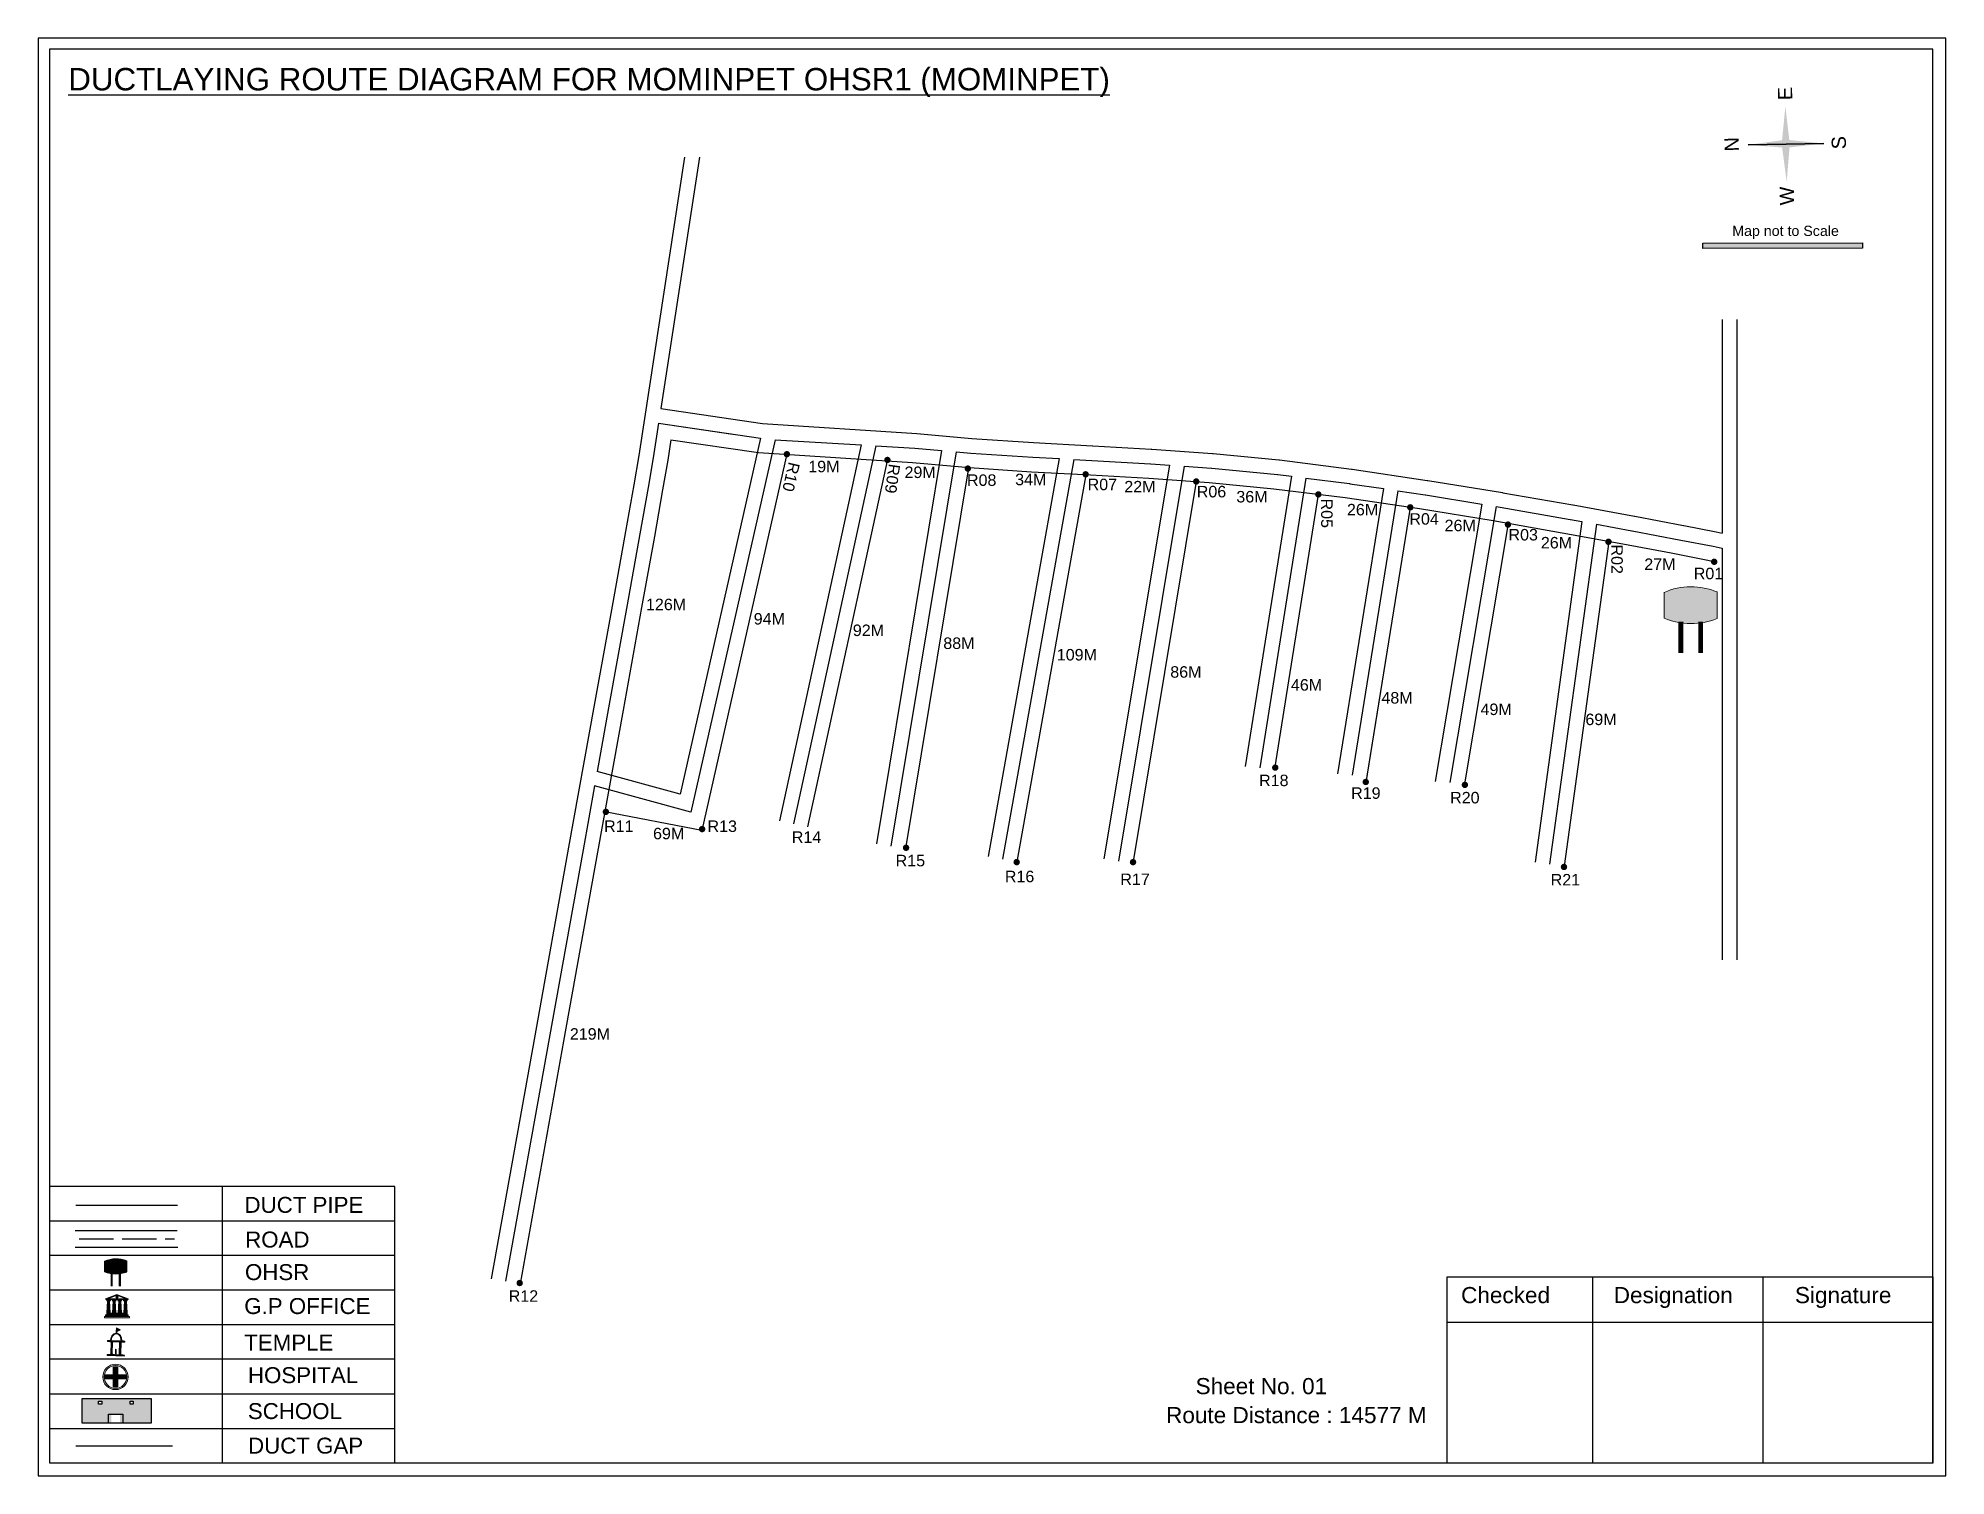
# Model space of a CAD drawing. Header units: inches. Extents: x 1446 to 12099, y 451 to 5049.
# Drawn here: x 9533 to 10197, y 1198 to 1699 of the extents above; entities that cross this region are included whole.
import ezdxf

# ---------------------------------------------------------------- set-up
doc = ezdxf.new("R2010")
doc.units = ezdxf.units.IN
doc.header["$MEASUREMENT"] = 0
doc.linetypes.add('ACAD_ISO02W100', pattern=[15, 12, -3])
doc.layers.add('LANDMARK', color=7, linetype='Continuous')
doc.layers.add('OHT', color=7, linetype='Continuous')
doc.styles.get("Standard").update_dxf_attribs({"font": 'arial.ttf'})

msp = doc.modelspace()

# ---------------------------------------------------------------- texts
at = {"color": 242, "true_color": 0xcd2027}
msp.add_text('%%UDUCTLAYING ROUTE DIAGRAM FOR MOMINPET OHSR1 (MOMINPET)', height=7.8, dxfattribs=at).set_placement((9543.49, 1680.75))
for s, height, rotation, p in [('E', 4.95, 91.00631, (10143.6, 1677.38)), ('N', 4.95, 91.00631, (10125.01, 1659.53)), ('S', 4.95, 91.00631, (10162.3, 1660.28)), ('W', 4.95, 91.00631, (10144.24, 1640.79)), ('R10', 4, 257.00538, (9794.3, 1551.64)), ('R09', 4, 261.8699, (9829.13, 1550.96)), ('R05', 4, 270, (9979.59, 1538.69)), ('R02', 4, 270, (10080.59, 1522.69))]:
    msp.add_text(s, height=height, rotation=rotation).set_placement(p)
for s, height, p in [('Map not to Scale', 3.5424, (10122.69, 1630.09)), ('19M', 4, (9801.08, 1547.82)), ('29M', 4, (9834.58, 1545.82)), ('34M', 4, (9873.08, 1543.32)), ('R08', 4, (9856.31, 1543.09)), ('R07', 4, (9898.31, 1541.59)), ('22M', 4, (9911.08, 1540.82)), ('R06', 4, (9936.31, 1539.09)), ('36M', 4, (9950.08, 1537.32)), ('26M', 4, (9988.58, 1532.82)), ('R04', 4, (10010.31, 1529.59)), ('26M', 4, (10022.58, 1527.32)), ('R03', 4, (10044.81, 1524.09)), ('26M', 4, (10056.08, 1521.32)), ('27M', 4, (10092.08, 1513.82)), ('R01', 4, (10109.31, 1510.59)), ('126M', 4, (9744.58, 1499.82)), ('94M', 4, (9782.08, 1494.82)), ('92M', 4, (9816.58, 1490.82)), ('88M', 4, (9848.08, 1486.32)), ('109M', 4, (9887.58, 1482.32)), ('86M', 4, (9927.08, 1476.32)), ('46M', 4, (9969.08, 1471.82)), ('48M', 4, (10000.58, 1467.32)), ('49M', 4, (10035.08, 1463.32)), ('69M', 4, (10071.58, 1459.82)), ('R18', 4, (9958, 1438.57)), ('R19', 4, (9990.04, 1434.15)), ('R20', 4, (10024.5, 1432.57)), ('R11', 4, (9730, 1422.63)), ('69M', 4, (9747.04, 1420.08)), ('R13', 4, (9766, 1422.63)), ('R14', 4, (9795.34, 1418.84)), ('R15', 4, (9831.49, 1410.67)), ('R16', 4, (9869.5, 1405.13)), ('R17', 4, (9909.7, 1404.14)), ('R21', 4, (10059.5, 1404)), ('219M', 4, (9718.08, 1350.32)), ('DUCT PIPE', 5.551, (9604.83, 1290.05)), ('ROAD ', 5.551, (9605.06, 1277.98)), ('OHSR', 5.551, (9604.99, 1266.64)), ('R12', 4, (9696.81, 1259.09)), ('Checked', 5.616, (10028.31, 1258.61)), ('Designation', 5.616, (10081.45, 1258.61)), ('Signature', 5.616, (10144.52, 1258.61)), ('G.P OFFICE', 5.551, (9604.74, 1254.82)), ('TEMPLE', 5.551, (9604.74, 1242.12)), ('HOSPITAL', 5.551, (9606.03, 1230.77)), ('Sheet No. 01', 5.616, (9935.9, 1226.93)), ('SCHOOL', 5.551, (9605.99, 1218.27)), ('Route Distance : 14577 M', 5.616, (9925.62, 1216.84)), ('DUCT GAP', 5.551, (9606.07, 1206.24))]:
    msp.add_text(s, height=height).set_placement(p)

# ---------------------------------------------------------------- blocks, each defined once
blk = doc.blocks.new('OHT')
at = {"linetype": 'Continuous', "lineweight": 0, "true_color": 0x0ffffc}
blk.add_hatch(color=4, dxfattribs=at).paths.add_polyline_path([(0.012, 1), (0, 1, 0.101323), (-0.4, 0.916), (-0.4, 0.525, 0.194075), (0.399, 0.521), (0.399, 0.921, 0.097877)])
at = {"color": 4, "linetype": 'Continuous', "lineweight": 0, "true_color": 0x0ffffc, "flags": 128}
for points in [[(-0.4, 0.525), (-0.4, 0.916)], [(0.399, 0.521), (0.399, 0.921)]]:
    blk.add_lwpolyline(points, dxfattribs=at)
at = {"color": 4, "linetype": 'Continuous', "lineweight": 0, "true_color": 0x0ffffc, "const_width": 0.075, "flags": 128}
for points in [[(-0.15, 0), (-0.15, 0.475)], [(0.15, 0), (0.15, 0.473)]]:
    blk.add_lwpolyline(points, dxfattribs=at)
at = {"color": 4, "linetype": 'Continuous', "lineweight": 0, "true_color": 0x0ffffc}
for centre, radius, start, end in [((0.006, -0.019), 1.019, 67.3109, 113.4711), ((0.004, 1.513), 1.068, 247.7682, 291.7007)]:
    blk.add_arc(centre, radius, start, end, dxfattribs=at)
blk = doc.blocks.new('Government_Office')
at = {"linetype": 'Continuous', "lineweight": 0, "true_color": 0xff0000}
h = blk.add_hatch(color=1, dxfattribs=at)
h.paths.add_polyline_path([(0.44, 0.72), (0.45, 0.75), (0, 0.93), (-0.45, 0.75), (-0.44, 0.72)])
h.paths.add_polyline_path([(0.355, 0.75), (-0.355, 0.75), (0, 0.9)], flags=16)
h.paths.add_polyline_path([(0, 0.778, -1), (0, 0.872, -1)], flags=0)
h = blk.add_hatch(color=1, dxfattribs=at)
edge = h.paths.add_edge_path()
edge.add_arc((0, 0.825), 0.0467, 90, 270)
edge.add_arc((0, 0.825), 0.0467, 270, 450)
for points in [[(-0.5, 0.05), (0.5, 0.05), (0.5, 0), (-0.5, 0)], [(-0.45, 0.075), (-0.45, 0.12), (0.45, 0.12), (0.45, 0.075)], [(-0.4, 0.14), (-0.4, 0.18), (0.4, 0.18), (0.4, 0.14)]]:
    blk.add_hatch(color=1, dxfattribs=at).paths.add_polyline_path(points)
h = blk.add_hatch(color=1, dxfattribs=at)
edge = h.paths.add_edge_path()
edge.add_line((-0.27, 0.195), (-0.295, 0.675))
edge.add_line((-0.295, 0.675), (-0.29, 0.675))
edge.add_arc((-0.278, 0.688), 0.0176, 225.30401, 441.56588)
edge.add_line((-0.275, 0.705), (-0.395, 0.705))
edge.add_arc((-0.392, 0.688), 0.0176, 98.43412, 314.69599)
edge.add_line((-0.38, 0.675), (-0.375, 0.675))
edge.add_line((-0.375, 0.675), (-0.4, 0.195))
edge.add_line((-0.4, 0.195), (-0.27, 0.195))
h = blk.add_hatch(color=1, dxfattribs=at)
edge = h.paths.add_edge_path()
edge.add_line((-0.047, 0.195), (-0.072, 0.675))
edge.add_line((-0.072, 0.675), (-0.067, 0.675))
edge.add_arc((-0.054, 0.688), 0.0176, 225.30401, 441.56588)
edge.add_line((-0.052, 0.705), (-0.172, 0.705))
edge.add_arc((-0.169, 0.688), 0.0176, 98.43412, 314.69599)
edge.add_line((-0.157, 0.675), (-0.152, 0.675))
edge.add_line((-0.152, 0.675), (-0.177, 0.195))
edge.add_line((-0.177, 0.195), (-0.047, 0.195))
h = blk.add_hatch(color=1, dxfattribs=at)
edge = h.paths.add_edge_path()
edge.add_line((0.177, 0.195), (0.152, 0.675))
edge.add_line((0.152, 0.675), (0.157, 0.675))
edge.add_arc((0.169, 0.688), 0.0176, 225.30401, 441.56588)
edge.add_line((0.172, 0.705), (0.052, 0.705))
edge.add_arc((0.054, 0.688), 0.0176, 98.43412, 314.69599)
edge.add_line((0.067, 0.675), (0.072, 0.675))
edge.add_line((0.072, 0.675), (0.047, 0.195))
edge.add_line((0.047, 0.195), (0.177, 0.195))
h = blk.add_hatch(color=1, dxfattribs=at)
edge = h.paths.add_edge_path()
edge.add_line((0.4, 0.195), (0.375, 0.675))
edge.add_line((0.375, 0.675), (0.38, 0.675))
edge.add_arc((0.392, 0.688), 0.0176, 225.30401, 441.56588)
edge.add_line((0.395, 0.705), (0.275, 0.705))
edge.add_arc((0.278, 0.688), 0.0176, 98.43412, 314.69599)
edge.add_line((0.29, 0.675), (0.295, 0.675))
edge.add_line((0.295, 0.675), (0.27, 0.195))
edge.add_line((0.27, 0.195), (0.4, 0.195))
at = {"color": 1, "linetype": 'Continuous', "lineweight": 0, "true_color": 0xff0000, "flags": 128}
for points in [[(-0.45, 0.75), (-0.44, 0.72), (0.44, 0.72), (0.45, 0.75), (0, 0.93)], [(-0.355, 0.75), (0.355, 0.75), (0, 0.9)], [(-0.5, 0.05), (0.5, 0.05), (0.5, 0), (-0.5, 0)], [(-0.45, 0.075), (-0.45, 0.12), (0.45, 0.12), (0.45, 0.075)], [(-0.4, 0.14), (-0.4, 0.18), (0.4, 0.18), (0.4, 0.14)]]:
    blk.add_lwpolyline(points, close=True, dxfattribs=at)
for points in [[(0, 0.872, 1), (0, 0.778, 1)], [(-0.27, 0.195), (-0.295, 0.675), (-0.29, 0.675, 1.379694), (-0.275, 0.705), (-0.395, 0.705, 1.379694), (-0.38, 0.675), (-0.375, 0.675), (-0.4, 0.195)], [(-0.047, 0.195), (-0.072, 0.675), (-0.067, 0.675, 1.379694), (-0.052, 0.705), (-0.172, 0.705, 1.379694), (-0.157, 0.675), (-0.152, 0.675), (-0.177, 0.195)], [(0.177, 0.195), (0.152, 0.675), (0.157, 0.675, 1.379694), (0.172, 0.705), (0.052, 0.705, 1.379694), (0.067, 0.675), (0.072, 0.675), (0.047, 0.195)], [(0.4, 0.195), (0.375, 0.675), (0.38, 0.675, 1.379694), (0.395, 0.705), (0.275, 0.705, 1.379694), (0.29, 0.675), (0.295, 0.675), (0.27, 0.195)]]:
    blk.add_lwpolyline(points, format="xyb", close=True, dxfattribs=at)
blk = doc.blocks.new('Temple')
at = {"linetype": 'Continuous', "lineweight": 0, "true_color": 0xff0000}
h = blk.add_hatch(color=1, dxfattribs=at)
edge = h.paths.add_edge_path()
edge.add_line((0.175, 0.49), (0.225, 0.49))
edge.add_line((0.225, 0.49), (0.225, 0.497))
edge.add_line((0.225, 0.497), (0.307, 0.497))
edge.add_line((0.307, 0.497), (0.307, 0.533))
edge.add_line((0.307, 0.533), (0.257, 0.533))
edge.add_line((0.257, 0.533), (0.257, 0.54))
edge.add_line((0.257, 0.54), (0.2, 0.54))
edge.add_spline(control_points=[(0.2, 0.54), (0.2, 0.589), (0.19, 0.638), (0.142, 0.743), (0.092, 0.79), (0.027, 0.805), (0.02, 0.806), (0.012, 0.806)], knot_values=[4.712389, 4.712389, 4.712389, 4.712389, 5.278166, 5.278166, 6.117402, 6.117402, 6.223801, 6.223801, 6.223801, 6.223801], degree=3, periodic=0)
edge.add_line((0.012, 0.806), (0.012, 0.79))
edge.add_line((0.012, 0.79), (-0.012, 0.79))
edge.add_line((-0.012, 0.79), (-0.012, 0.806))
edge.add_spline(control_points=[(-0.012, 0.806), (-0.055, 0.802), (-0.096, 0.781), (-0.171, 0.699), (-0.197, 0.628), (-0.2, 0.55), (-0.2, 0.545), (-0.2, 0.54)], knot_values=[6.343965, 6.343965, 6.343965, 6.343965, 6.956638, 6.956638, 7.795874, 7.795874, 7.853982, 7.853982, 7.853982, 7.853982], degree=3, periodic=0)
edge.add_line((-0.2, 0.54), (-0.257, 0.54))
edge.add_line((-0.257, 0.54), (-0.257, 0.533))
edge.add_line((-0.257, 0.533), (-0.307, 0.533))
edge.add_line((-0.307, 0.533), (-0.307, 0.497))
edge.add_line((-0.307, 0.497), (-0.225, 0.497))
edge.add_line((-0.225, 0.497), (-0.225, 0.49))
edge.add_line((-0.225, 0.49), (-0.175, 0.49))
edge.add_line((-0.175, 0.49), (-0.175, 0.07))
edge.add_arc((-0.205, 0.07), 0.03, -90, 0, ccw=False)
edge.add_line((-0.205, 0.04), (-0.257, 0.04))
edge.add_line((-0.257, 0.04), (-0.257, 0.033))
edge.add_line((-0.257, 0.033), (-0.307, 0.033))
edge.add_line((-0.307, 0.033), (-0.307, 0))
edge.add_line((-0.307, 0), (0.307, 0))
edge.add_line((0.307, 0), (0.307, 0.033))
edge.add_line((0.307, 0.033), (0.257, 0.033))
edge.add_line((0.257, 0.033), (0.257, 0.04))
edge.add_line((0.257, 0.04), (0.205, 0.04))
edge.add_arc((0.205, 0.07), 0.03, 180, 270, ccw=False)
edge.add_line((0.175, 0.07), (0.175, 0.49))
h.paths.add_polyline_path([(0.125, 0.07, -0.414214), (0.095, 0.04), (0.05, 0.04), (0.05, 0.033), (-0.05, 0.033), (-0.05, 0.04), (-0.095, 0.04, -0.414214), (-0.125, 0.07), (-0.125, 0.497), (0.125, 0.497)], flags=16)
edge = h.paths.add_edge_path(flags=16)
edge.add_ellipse((0, 0.54), major_axis=(0, 0.242), ratio=0.722808, start_angle=270, end_angle=450, ccw=False)
edge.add_line((0.175, 0.54), (-0.175, 0.54))
h.paths.add_polyline_path([(0.012, 0.23), (0.012, 0.07), (-0.012, 0.07), (-0.012, 0.23)], flags=0)
h = blk.add_hatch(color=1, dxfattribs=at)
edge = h.paths.add_edge_path()
edge.add_line((0.012, 0.857), (0, 0.85))
edge.add_line((0, 0.85), (-0.003, 0.925))
edge.add_line((-0.003, 0.925), (-0.012, 0.925))
edge.add_line((-0.012, 0.925), (-0.012, 0.806))
edge.add_spline(control_points=[(-0.012, 0.806), (-0.004, 0.807), (0.004, 0.807), (0.012, 0.806)], knot_values=[6.223801, 6.223801, 6.223801, 6.223801, 6.343965, 6.343965, 6.343965, 6.343965], degree=3, periodic=0)
edge.add_line((0.012, 0.806), (0.012, 0.857))
h = blk.add_hatch(color=1, dxfattribs=at)
edge = h.paths.add_edge_path()
edge.add_line((0.012, 0.79), (0.012, 0.806))
edge.add_spline(control_points=[(0.012, 0.806), (0.004, 0.807), (-0.004, 0.807), (-0.012, 0.806)], knot_values=[6.223801, 6.223801, 6.223801, 6.223801, 6.343965, 6.343965, 6.343965, 6.343965], degree=3, periodic=0)
edge.add_line((-0.012, 0.806), (-0.012, 0.79))
edge.add_line((-0.012, 0.79), (0.012, 0.79))
at = {"linetype": 'Continuous', "lineweight": 0, "true_color": 0xe66000}
blk.add_hatch(color=32, dxfattribs=at).paths.add_polyline_path([(-0.006, 1), (0.147, 0.931), (0, 0.85)])
at = {"color": 1, "linetype": 'Continuous', "lineweight": 0, "true_color": 0xff0000, "flags": 128}
for points in [[(0.012, 0.925), (-0.012, 0.925), (-0.012, 0.79), (0.012, 0.79)], [(0.012, 0.23), (-0.012, 0.23), (-0.012, 0.07), (0.012, 0.07)]]:
    blk.add_lwpolyline(points, close=True, dxfattribs=at)
at = {"color": 32, "linetype": 'Continuous', "lineweight": 0, "true_color": 0xe66000, "flags": 128}
blk.add_lwpolyline([(-0.006, 1), (0.147, 0.931), (0, 0.85), (-0.006, 1)], dxfattribs=at)
at = {"color": 1, "linetype": 'Continuous', "lineweight": 0, "true_color": 0xff0000, "flags": 128}
blk.add_lwpolyline([(0.2, 0.54), (0.257, 0.54), (0.257, 0.533), (0.307, 0.533), (0.307, 0.497), (0.225, 0.497), (0.225, 0.49), (0.175, 0.49), (0.175, 0.07, 0.414214), (0.205, 0.04), (0.257, 0.04), (0.257, 0.033), (0.307, 0.033), (0.307, 0), (-0.307, 0), (-0.307, 0.033), (-0.257, 0.033), (-0.257, 0.04), (-0.205, 0.04, 0.414214), (-0.175, 0.07), (-0.175, 0.49), (-0.225, 0.49), (-0.225, 0.497), (-0.307, 0.497), (-0.307, 0.533), (-0.257, 0.533), (-0.257, 0.54), (-0.2, 0.54)], format="xyb", dxfattribs=at)
blk.add_lwpolyline([(-0.175, 0.54), (0.175, 0.54)], dxfattribs=at)
blk.add_lwpolyline([(0.125, 0.497), (0.125, 0.07, -0.414214), (0.095, 0.04), (0.05, 0.04), (0.05, 0.033), (-0.05, 0.033), (-0.05, 0.04), (-0.095, 0.04, -0.414214), (-0.125, 0.07), (-0.125, 0.497)], format="xyb", close=True, dxfattribs=at)
at = {"color": 1, "linetype": 'Continuous', "lineweight": 0, "true_color": 0xff0000}
blk.add_ellipse((0, 0.54), major_axis=(0, 0.242), ratio=0.722808, start_param=4.712389, end_param=7.853982, dxfattribs=at)
blk.add_open_spline([(0.2, 0.54), (0.2, 0.589), (0.19, 0.638), (0.142, 0.743), (0.092, 0.79), (-0.023, 0.816), (-0.085, 0.794), (-0.171, 0.699), (-0.197, 0.628), (-0.2, 0.55), (-0.2, 0.545), (-0.2, 0.54)], degree=3, knots=[4.712389, 4.712389, 4.712389, 4.712389, 5.278166, 5.278166, 6.117402, 6.117402, 6.956638, 6.956638, 7.795874, 7.795874, 7.853982, 7.853982, 7.853982, 7.853982], dxfattribs=at)
blk = doc.blocks.new('*U17')
at = {"color": 0, "linetype": 'ACAD_ISO02W100', "transparency": 16777216}
blk.add_line((-16.47, 0), (16.78, 0), dxfattribs=at)
blk = doc.blocks.new('Hospital')
at = {"linetype": 'Continuous', "lineweight": 0, "true_color": 0x000000}
h = blk.add_hatch(color=18, dxfattribs=at)
h.paths.add_polyline_path([(-0.5, 0, 1), (0.5, 0, 1)])
h.paths.add_polyline_path([(0.446, 0, -1), (-0.446, 0, -1)], flags=16)
at = {"linetype": 'Continuous', "true_color": 0xff0000}
blk.add_hatch(color=1, dxfattribs=at).paths.add_polyline_path([(-0.394, 0.08), (-0.08, 0.08), (-0.08, 0.394), (0.08, 0.394), (0.08, 0.08), (0.394, 0.08), (0.394, -0.08), (0.08, -0.08), (0.08, -0.394), (-0.08, -0.394), (-0.08, -0.08), (-0.394, -0.08)])
at = {"color": 1, "linetype": 'Continuous', "true_color": 0xff0000, "flags": 128}
blk.add_lwpolyline([(-0.394, 0.08), (-0.08, 0.08), (-0.08, 0.394), (0.08, 0.394), (0.08, 0.08), (0.394, 0.08), (0.394, -0.08), (0.08, -0.08), (0.08, -0.394), (-0.08, -0.394), (-0.08, -0.08), (-0.394, -0.08)], close=True, dxfattribs=at)
at = {"color": 18, "linetype": 'Continuous', "lineweight": 0, "true_color": 0x000000}
for radius in [0.5, 0.446]:
    blk.add_circle((0, 0), radius, dxfattribs=at)

# ---------------------------------------------------------------- hatches: boundary and pattern name
at = {"true_color": 0x0093dd}
h = msp.add_hatch(color=142, dxfattribs=at)
h.dxf.hatch_style = 1
h.paths.add_polyline_path([(10112.51, 1627.59), (10112.51, 1625.74), (10168.02, 1625.87), (10168.02, 1627.71)])
at = {"ltscale": 0.5}
h = msp.add_hatch(color=5, dxfattribs=at)
h.dxf.hatch_style = 1
h.paths.add_polyline_path([(9794.74, 1554.12, 1), (9792.5, 1554.12, 1)])
h = msp.add_hatch(color=5, dxfattribs=at)
h.dxf.hatch_style = 1
h.paths.add_polyline_path([(9829.74, 1552.12, 1), (9827.5, 1552.12, 1)])
h = msp.add_hatch(color=5, dxfattribs=at)
h.dxf.hatch_style = 1
h.paths.add_polyline_path([(9857.74, 1549.12, 1), (9855.5, 1549.12, 1)])
h = msp.add_hatch(color=5, dxfattribs=at)
h.dxf.hatch_style = 1
h.paths.add_polyline_path([(9898.74, 1547.12, 1), (9896.5, 1547.12, 1)])
h = msp.add_hatch(color=5, dxfattribs=at)
h.dxf.hatch_style = 1
h.paths.add_polyline_path([(9937.24, 1544.62, 1), (9935, 1544.62, 1)])
h = msp.add_hatch(color=5, dxfattribs=at)
h.dxf.hatch_style = 1
h.paths.add_polyline_path([(9979.74, 1540.12, 1), (9977.5, 1540.12, 1)])
h = msp.add_hatch(color=5, dxfattribs=at)
h.dxf.hatch_style = 1
h.paths.add_polyline_path([(10011.74, 1535.62, 1), (10009.5, 1535.62, 1)])
h = msp.add_hatch(color=5, dxfattribs=at)
h.dxf.hatch_style = 1
h.paths.add_polyline_path([(10045.74, 1529.62, 1), (10043.5, 1529.62, 1)])
h = msp.add_hatch(color=5, dxfattribs=at)
h.dxf.hatch_style = 1
h.paths.add_polyline_path([(10080.74, 1523.62, 1), (10078.5, 1523.62, 1)])
h = msp.add_hatch(color=5, dxfattribs=at)
h.dxf.hatch_style = 1
h.paths.add_polyline_path([(10117.53, 1516.66, 1), (10115.29, 1516.66, 1)])
h = msp.add_hatch(color=5, dxfattribs=at)
h.dxf.hatch_style = 1
h.paths.add_polyline_path([(9964.75, 1445.02, 1), (9962.51, 1445.02, 1)])
h = msp.add_hatch(color=5, dxfattribs=at)
h.dxf.hatch_style = 1
h.paths.add_polyline_path([(9996.25, 1440.02, 1), (9994.01, 1440.02, 1)])
h = msp.add_hatch(color=5, dxfattribs=at)
h.dxf.hatch_style = 1
h.paths.add_polyline_path([(10030.75, 1439.02, 1), (10028.51, 1439.02, 1)])
h = msp.add_hatch(color=5, dxfattribs=at)
h.dxf.hatch_style = 1
h.paths.add_polyline_path([(9731.74, 1429.62, 1), (9729.5, 1429.62, 1)])
h = msp.add_hatch(color=5, dxfattribs=at)
h.dxf.hatch_style = 1
h.paths.add_polyline_path([(9765.24, 1423.62, 1), (9763, 1423.62, 1)])
h = msp.add_hatch(color=5, dxfattribs=at)
h.dxf.hatch_style = 1
h.paths.add_polyline_path([(9836.24, 1417.12, 1), (9834, 1417.12, 1)])
h = msp.add_hatch(color=5, dxfattribs=at)
h.dxf.hatch_style = 1
h.paths.add_polyline_path([(9874.74, 1412.12, 1), (9872.5, 1412.12, 1)])
h = msp.add_hatch(color=5, dxfattribs=at)
h.dxf.hatch_style = 1
h.paths.add_polyline_path([(9915.24, 1412.12, 1), (9913, 1412.12, 1)])
h = msp.add_hatch(color=5, dxfattribs=at)
h.dxf.hatch_style = 1
h.paths.add_polyline_path([(10065.25, 1410.45, 1), (10063.01, 1410.45, 1)])
h = msp.add_hatch(color=5, dxfattribs=at)
h.dxf.hatch_style = 1
h.paths.add_polyline_path([(9701.74, 1265.62, 1), (9699.5, 1265.62, 1)])
at = {"true_color": 0xc8c92d}
h = msp.add_hatch(color=52, dxfattribs=at)
h.dxf.hatch_style = 1
h.paths.add_polyline_path([(9553.04, 1225.41), (9548.28, 1225.41), (9548.28, 1216.84), (9553.04, 1216.84)])
h.paths.add_polyline_path([(9572.26, 1225.41), (9567.49, 1225.41), (9567.49, 1216.84), (9572.26, 1216.84)])
at = {"true_color": 0x22346e}
h = msp.add_hatch(color=159, dxfattribs=at)
h.dxf.hatch_style = 1
h.paths.add_polyline_path([(9567.49, 1225.41), (9553.04, 1225.41), (9553.04, 1216.84), (9558.47, 1216.84), (9558.47, 1219.64), (9561.45, 1219.64), (9561.45, 1216.84), (9567.49, 1216.84)])
h.paths.add_polyline_path([(9555.11, 1223.5), (9554.05, 1223.5), (9554.05, 1224.48), (9555.11, 1224.48)], flags=16)
h.paths.add_polyline_path([(9565.07, 1223.5), (9565.07, 1224.48), (9566.13, 1224.48), (9566.13, 1223.5)], flags=16)

# ---------------------------------------------------------------- linework, layer by layer
for p, q in [((10154.58, 1662.29), (10128.28, 1661.83)), ((10128.28, 1661.83), (10154.58, 1662.29)), ((10154.58, 1662.29), (10128.28, 1661.83)), ((10141.45, 1662.06), (10154.58, 1662.29)), ((10119.17, 1601), (10119.17, 1526.64)), ((10124.27, 1601), (10124.27, 1378.1)), ((9819.53, 1557.35), (9791, 1426.5)), ((9824.6, 1557.05), (9795.9, 1425.43)), ((9847.47, 1555.42), (9824.82, 1418.5)), ((9852.57, 1554.97), (9829.85, 1417.66)), ((9888.35, 1552.59), (9863.65, 1414.07)), ((9893.48, 1552.31), (9868.67, 1413.17)), ((9926.76, 1550.35), (9903.98, 1413.3)), ((9931.87, 1549.99), (9909.01, 1412.46)), ((9969.23, 1546.45), (9953.18, 1445.36)), ((9974.29, 1545.8), (9958.28, 1444.96)), ((10001.27, 1542.13), (9985.29, 1442.85)), ((10006.31, 1541.38), (9990.39, 1442.45)), ((10035.5, 1536.75), (10019.3, 1440.19)), ((10040.54, 1535.92), (10024.41, 1439.79)), ((10070.38, 1530.69), (10054.06, 1412.15)), ((10075.4, 1529.77), (10059.11, 1411.44)), ((10119.17, 1521.44), (10119.17, 1378.1)), ((9597.06, 1299.21), (9597.06, 1202.99)), ((9657.2, 1287.19), (9536.92, 1287.19)), ((9545.94, 1283.86), (9581.42, 1283.86)), ((9657.2, 1275.16), (9536.92, 1275.16)), ((9545.94, 1278.05), (9581.6, 1278.05)), ((9657.2, 1263.13), (9536.92, 1263.13)), ((9657.2, 1251.1), (9536.92, 1251.1)), ((9657.2, 1239.08), (9536.92, 1239.08)), ((9536.92, 1227.05), (9657.2, 1227.05)), ((9536.92, 1215.02), (9657.2, 1215.02)), ((9536.92, 1204.47), (9536.92, 1203.53)), ((9536.92, 1203.53), (9536.92, 1202.99))]:
    msp.add_line(p, q)
at = {"color": 1}
msp.add_line((10128.28, 1661.83), (10141.44, 1662.06), dxfattribs=at)
at = {"color": 5}
for p, q in [((9828.58, 1551.77), (9800.81, 1424.36)), ((9856.82, 1549.42), (9834.88, 1416.83)), ((9897.71, 1546.97), (9873.69, 1412.28)), ((9936.13, 1544.57), (9914.04, 1411.62)), ((9978.56, 1540.12), (9963.38, 1444.56)), ((10010.55, 1535.59), (9995.03, 1439.18)), ((10010.55, 1535.59), (9995.5, 1442.05)), ((10044.71, 1529.95), (10029.51, 1439.39)), ((10079.72, 1523.72), (10064.16, 1410.73))]:
    msp.add_line(p, q, dxfattribs=at)
at = {"color": 242, "true_color": 0xcd2027}
for p, q in [((10074, 1267.72), (10074, 1202.94)), ((10133.35, 1267.72), (10133.35, 1202.94)), ((10023.47, 1252.02), (10192.56, 1252.02))]:
    msp.add_line(p, q, dxfattribs=at)
for points in [[(9533, 1698.94), (9533, 1198.5), (10197.05, 1198.5), (10197.05, 1698.94)], [(9536.92, 1695.11), (9536.92, 1202.99), (10192.56, 1202.99), (10192.56, 1695.11)], [(9536.92, 1202.99), (9657.2, 1202.99), (9657.2, 1299.21), (9536.92, 1299.21), (9536.92, 1203.93)], [(9572.31, 1225.41), (9572.31, 1216.84), (9548.28, 1216.84), (9548.28, 1225.41)], [(9555.11, 1224.48), (9555.11, 1223.5), (9554.05, 1223.5), (9554.05, 1224.48)], [(9565.07, 1223.5), (9565.07, 1224.48), (9566.13, 1224.48), (9566.13, 1223.5)]]:
    msp.add_lwpolyline(points, close=True)
for points in [[(9758.03, 1657.5), (9742.06, 1553.7), (9740.32, 1543.44), (9737.44, 1527.25), (9733, 1502.55), (9726.56, 1466.78), (9717.65, 1417.34), (9705.85, 1351.65), (9690.7, 1267.11)], [(9763.19, 1657.5), (9749.73, 1569.98)], [(9749.73, 1569.98), (9785.12, 1564.78), (9838.86, 1561.31)], [(9748.95, 1564.94), (9747.09, 1552.88), (9745.34, 1542.57), (9742.46, 1526.35), (9738.02, 1501.64), (9731.57, 1465.87), (9727.58, 1443.69)], [(9748.95, 1564.94), (9784.46, 1559.73), (9784.46, 1559.73)], [(9748.95, 1564.94), (9774.78, 1561.15)], [(9789.55, 1559.13), (9760.24, 1429.47), (9726.67, 1438.65)], [(9784.46, 1559.73), (9756.44, 1435.8), (9727.58, 1443.69)], [(9789.55, 1559.13), (9819.53, 1557.35)], [(9824.6, 1557.05), (9838.13, 1556.25)], [(9838.13, 1556.25), (9847.47, 1555.42)], [(9726.67, 1438.65), (9722.67, 1416.44), (9710.87, 1350.75), (9695.72, 1266.21)], [(9557.44, 1216.84), (9557.44, 1220.01), (9562.48, 1220.01), (9562.48, 1216.84)]]:
    msp.add_lwpolyline(points)
at = {"color": 142, "true_color": 0x0093dd}
msp.add_lwpolyline([(10168.02, 1625.87), (10112.51, 1625.74), (10112.51, 1627.59), (10168.02, 1627.71), (10168.02, 1625.87)], dxfattribs=at)
for points in [[(9838.86, 1561.31), (9858, 1559.6), (9879.53, 1558.17), (9900.05, 1557.06, -0.000413), (9900.07, 1557.06), (9920.48, 1555.91, -0.00387), (9920.63, 1555.9), (9941.78, 1554.39, -0.006502), (9942.04, 1554.37), (9964.85, 1552.14, -0.007222), (9965.14, 1552.11), (9990.15, 1548.93, -0.005256), (9990.36, 1548.9), (10016.56, 1545.01, -0.003686), (10016.71, 1544.99), (10042.71, 1540.74, -0.002726), (10042.82, 1540.72), (10067.22, 1536.46, -0.002096), (10067.3, 1536.44), (10088.7, 1532.51, -0.001658), (10088.77, 1532.5), (10105.79, 1529.26, -0.001333), (10105.84, 1529.25), (10117.07, 1527.05, -0.001016), (10117.11, 1527.05), (10119.17, 1526.64)], [(9852.57, 1554.97), (9857.61, 1554.52), (9879.22, 1553.08), (9888.35, 1552.59, -0.000413)], [(9893.48, 1552.31), (9899.78, 1551.97, -0.000413), (9899.79, 1551.96), (9920.19, 1550.82, -0.00387), (9920.27, 1550.82), (9926.76, 1550.35, -0.006502)], [(9931.87, 1549.99), (9941.41, 1549.3, -0.006502), (9941.55, 1549.29), (9964.35, 1547.06, -0.007222), (9964.5, 1547.05), (9969.23, 1546.45, -0.005256)], [(9974.29, 1545.8), (9989.51, 1543.87, -0.005256), (9989.61, 1543.86), (10001.27, 1542.13, -0.003686)], [(10006.31, 1541.38), (10015.81, 1539.97, -0.003686), (10015.89, 1539.96), (10035.5, 1536.75, -0.002726)], [(10040.54, 1535.92), (10041.88, 1535.7, -0.002726), (10041.94, 1535.69), (10066.34, 1531.43, -0.002096), (10066.38, 1531.42), (10070.38, 1530.69, -0.001658)], [(10075.4, 1529.77), (10087.78, 1527.5, -0.001658), (10087.82, 1527.49), (10104.83, 1524.25, -0.001333), (10104.86, 1524.25), (10116.09, 1522.05, -0.001016), (10116.11, 1522.05), (10119.17, 1521.44)]]:
    msp.add_lwpolyline(points, format="xyb")
at = {"color": 5}
for points in [[(9753.22, 1559.16), (9752.13, 1552.07), (9750.37, 1541.7), (9747.49, 1525.45), (9743.04, 1500.74), (9736.59, 1464.97), (9727.69, 1415.54), (9715.89, 1349.85), (9700.74, 1265.31)], [(9793.78, 1554.67), (9764.04, 1423.15), (9730.23, 1429.65)], [(9753.22, 1559.16), (9783.79, 1554.67), (9837.4, 1551.2), (9857.18, 1549.44), (9878.83, 1548.01), (9899.34, 1546.91), (9919.62, 1545.79), (9940.6, 1544.31), (9963.18, 1542.12), (9987.91, 1539), (10013.78, 1535.18), (10039.44, 1530.99), (10063.51, 1526.8), (10084.62, 1522.93), (10101.39, 1519.74), (10112.46, 1517.58), (10116.46, 1516.78)]]:
    msp.add_lwpolyline(points, dxfattribs=at)
at = {"color": 242, "true_color": 0xcd2027}
msp.add_lwpolyline([(10192.56, 1202.94), (10023.47, 1202.94), (10023.47, 1267.72), (10192.56, 1267.72)], close=True, dxfattribs=at)
for points in [[(10142.72, 1662.1), (10139.91, 1662.05), (10141.2, 1675.21)], [(10142.72, 1662.1), (10139.91, 1662.05), (10141.2, 1675.21)], [(10142.73, 1662.1), (10139.91, 1662.05), (10141.66, 1648.91)], [(10142.73, 1662.1), (10139.91, 1662.05), (10141.66, 1648.91)], [(10141.46, 1660.77), (10141.41, 1663.58), (10154.58, 1662.29)], [(10141.46, 1660.77), (10141.41, 1663.58), (10154.58, 1662.29)]]:
    msp.add_solid(points)
at = {"color": 1}
msp.add_solid([(10141.46, 1660.76), (10141.41, 1663.58), (10128.28, 1661.83)], dxfattribs=at)
msp.add_solid([(10141.46, 1660.76), (10141.41, 1663.58), (10128.28, 1661.83)], dxfattribs=at)
at = {"layer": 'OHT', "color": 5}
msp.add_line((9546.07, 1292.67), (9581.55, 1292.67), dxfattribs=at)
at = {"layer": 'OHT', "color": 1}
msp.add_line((9546.07, 1209), (9579.78, 1209), dxfattribs=at)

# ---------------------------------------------------------------- block references
at = {"linetype": 'ACAD_ISO02W100'}
msp.add_blockref('*U17', (9563.72, 1280.96), dxfattribs=at)
at = {"layer": 'LANDMARK'}
for name, p, xscale, yscale, zscale in [('Government_Office', (9560.44, 1253.53), 8.755020913111178, 8.755020913111178, 8.755020913111178), ('Hospital', (9559.91, 1232.92), 8.829703578239085, 8.829703578239085, 8.829703578239085)]:
    msp.add_blockref(name, p, dxfattribs=dict(at, xscale=xscale, yscale=yscale, zscale=zscale))
at = {"layer": 'LANDMARK', "xscale": 9.762966276306745, "yscale": 9.762966276306745, "zscale": 9.762966276306745, "rotation": 358.3713438591284}
msp.add_blockref('Temple', (9560, 1240.29), dxfattribs=at)
at = {"layer": 'OHT'}
for p, xscale, yscale, zscale in [((10108.24, 1484.87), 23.11072127339519, 23.11072127339519, 23.11072127339519), ((9559.99, 1264.44), 9.629467197247994, 9.629467197247994, 9.629467197247994)]:
    msp.add_blockref('OHT', p, dxfattribs=dict(at, xscale=xscale, yscale=yscale, zscale=zscale))

msp.set_redraw_order([(e.dxf.handle, doc.entitydb.next_handle()) for e in msp.query("TEXT MTEXT ATTDEF DIMENSION ARC_DIMENSION")])  # texts and dimensions are drawn at this point

doc.saveas('drawing.dxf')
